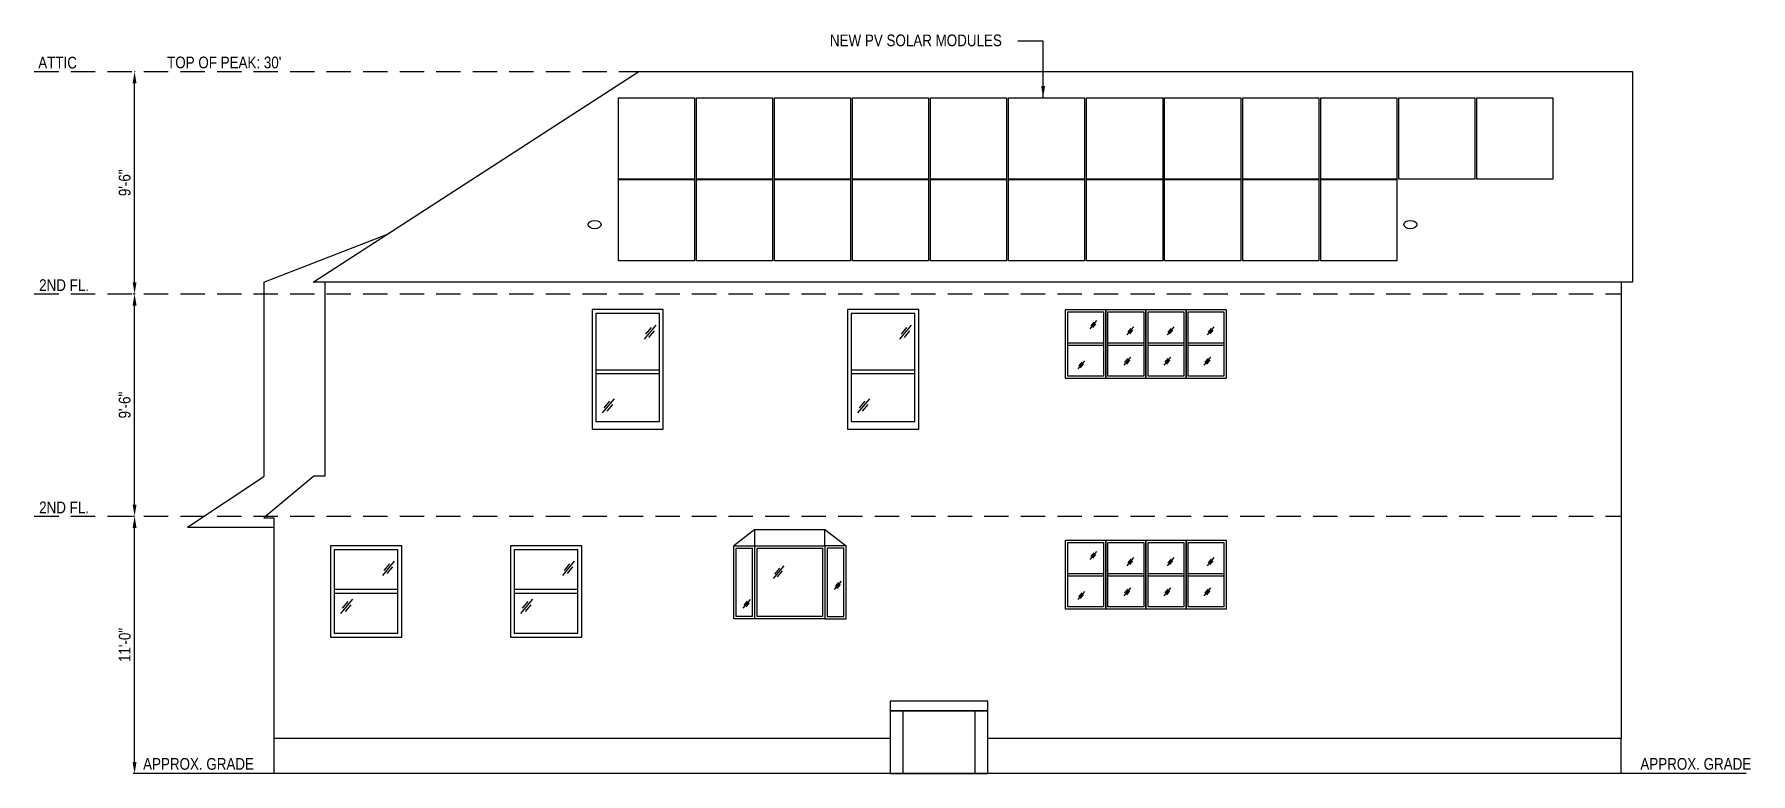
# Model space of a CAD drawing. Header units: feet. Extents: x -13431 to 20448, y 10370 to 29871.
# Drawn here: x 17316 to 18197, y 14190 to 14569 of the extents above; entities that cross this region are included whole.
import ezdxf

# ---------------------------------------------------------------- set-up
doc = ezdxf.new("R2010")
doc.units = ezdxf.units.FT
doc.header["$MEASUREMENT"] = 0
doc.linetypes.add('HIDDEN', pattern=[0.375, 0.25, -0.125])
doc.layers.add('Z - HANWAH 250 HATCH', color=9, linetype='Continuous')
doc.layers.add('Z - ROOF', color=3, linetype='Continuous')
doc.styles.add('1QUATER', font='technic_.ttf', dxfattribs={"height": 6})
doc.dimstyles.new('1QUATER', dxfattribs={"dimscale": 0, "dimtxt": 6, "dimasz": 6, "dimexe": 0, "dimexo": 1, "dimgap": 2, "dimtad": 1, "dimdec": 4, "dimzin": 3, "dimdsep": 46, "dimlunit": 4, "dimtxsty": '1QUATER', "dimcen": 6, "dimclrd": 1, "dimclre": 1, "dimclrt": 7, "dimadec": 0, "dimazin": 0, "dimtfac": 1, "dimtdec": 4, "dimtofl": 0, "dimtmove": 2, "dimatfit": 3, "dimfxl": 1, "dimfrac": 2, "dimtolj": 1, "dimtzin": 0, "dimarcsym": 1})

msp = doc.modelspace()

# ---------------------------------------------------------------- texts
at = {"color": 7, "char_height": 6, "attachment_point": 5, "style": '1QUATER'}
for s, insert in [('\\A1;NEW PV SOLAR MODULES', (17768.75489, 14565.77251, 17.91686)), ('\\A1;ATTIC', (17328.29845, 14554.37589)), ("\\A1;TOP OF PEAK: 30'", (17413.79388, 14554.44856, -164.60013)), ('\\A1;2ND FL.', (17331.62599, 14440.29751)), ('\\A1;2ND FL.', (17331.62599, 14326.29751)), ('\\A1;APPROX. GRADE', (17400.6262, 14194.75198, 1.91188)), ('\\A1;APPROX. GRADE', (18169.00037, 14194.75198, 1.91188))]:
    msp.add_mtext(s, dxfattribs=dict(at, insert=insert))

# ---------------------------------------------------------------- blocks, each defined once
blk = doc.blocks.new('*D101')
at = {"color": 1, "lineweight": -2, "transparency": 16777216}
for p, q in [((17366.8, 14321.79), (17367.8, 14321.79)), ((17367.8, 14195.79), (17367.8, 14315.79)), ((17368.11, 14189.79), (17367.8, 14189.79))]:
    blk.add_line(p, q, dxfattribs=at)
at = {"color": 1, "transparency": 16777216}
for points in [[(17366.8, 14315.79), (17368.8, 14315.79), (17367.8, 14321.79)], [(17366.8, 14195.79), (17368.8, 14195.79), (17367.8, 14189.79)]]:
    blk.add_solid(points, dxfattribs=at)
at = {"layer": 'Defpoints', "color": 0, "transparency": 16777216}
for p in [(17367.8, 14321.79), (17367.8, 14321.79), (17367.11, 14189.79, 1.91)]:
    blk.add_point(p, dxfattribs=at)
at = {"color": 7, "transparency": 16777216, "insert": (17362.75, 14255.79), "char_height": 6, "attachment_point": 5, "rotation": 90, "style": '1QUATER'}
blk.add_mtext('\\A1;11\'-0"', dxfattribs=at)
blk = doc.blocks.new('*D93')
at = {"color": 1, "lineweight": -2, "transparency": 16777216}
for p, q in [((17367.11, 14435.79), (17367.8, 14435.79)), ((17367.8, 14327.79), (17367.8, 14429.79)), ((17366.8, 14321.79), (17367.8, 14321.79))]:
    blk.add_line(p, q, dxfattribs=at)
at = {"color": 1, "transparency": 16777216}
for points in [[(17366.8, 14429.79), (17368.8, 14429.79), (17367.8, 14435.79)], [(17366.8, 14327.79), (17368.8, 14327.79), (17367.8, 14321.79)]]:
    blk.add_solid(points, dxfattribs=at)
at = {"layer": 'Defpoints', "color": 0, "transparency": 16777216}
for p in [(17367.8, 14435.79), (17368.11, 14435.79), (17367.8, 14321.79)]:
    blk.add_point(p, dxfattribs=at)
at = {"color": 7, "transparency": 16777216, "insert": (17362.73, 14378.79), "char_height": 6, "attachment_point": 5, "rotation": 90, "style": '1QUATER'}
blk.add_mtext('\\A1;9\'-6"', dxfattribs=at)
blk = doc.blocks.new('*D94')
at = {"color": 1, "lineweight": -2, "transparency": 16777216}
for p, q in [((17368.11, 14549.79), (17367.8, 14549.79)), ((17367.8, 14441.79), (17367.8, 14543.79)), ((17368.11, 14435.79), (17367.8, 14435.79))]:
    blk.add_line(p, q, dxfattribs=at)
at = {"color": 1, "transparency": 16777216}
for points in [[(17366.8, 14543.79), (17368.8, 14543.79), (17367.8, 14549.79)], [(17366.8, 14441.79), (17368.8, 14441.79), (17367.8, 14435.79)]]:
    blk.add_solid(points, dxfattribs=at)
at = {"layer": 'Defpoints', "color": 0, "transparency": 16777216}
for p in [(17367.11, 14549.79), (17367.8, 14549.79), (17367.11, 14435.79)]:
    blk.add_point(p, dxfattribs=at)
at = {"color": 7, "transparency": 16777216, "insert": (17362.73, 14492.79), "char_height": 6, "attachment_point": 5, "rotation": 90, "style": '1QUATER'}
blk.add_mtext('\\A1;9\'-6"', dxfattribs=at)

# ---------------------------------------------------------------- dimensions: what is measured, and where the dimension line sits
at = {"color": 3}
for base, p1, p2, picture, middle in [((17367.80324, 14549.79066), (17367.10677, 14435.79066), (17367.10677, 14549.79066), '*D94', (17362.73307, 14492.79066)), ((17367.80324, 14435.79066), (17367.80324, 14321.79066), (17368.10677, 14435.79066), '*D93', (17362.73307, 14378.79066)), ((17367.80324, 14321.79066), (17367.10677, 14189.79066, 1.91188), (17367.80324, 14321.79066), '*D101', (17362.75061, 14255.79066))]:
    dim = msp.add_linear_dim(base=base, p1=p1, p2=p2, angle=90, dimstyle='1QUATER', override={"dimscale": 1}, dxfattribs=at)
    dim.commit()
    dim.dimension.update_dxf_attribs({"geometry": picture, "text_midpoint": middle})

# ---------------------------------------------------------------- hatches: boundary and pattern name
at = {"layer": 'Z - ROOF', "extrusion": (0, 0.766044, 0.642788)}
h = msp.add_hatch(color=256, dxfattribs=at)
h.dxf.hatch_style = 1
h.paths.add_polyline_path([(-17607.23226, -9228.95217, 1), (-17600.5641, -9228.95217, 1)])
h = msp.add_hatch(color=256, dxfattribs=at)
h.dxf.hatch_style = 1
h.paths.add_polyline_path([(-18025.8633, -9228.95217, 1), (-18019.19514, -9228.95217, 1)])

# ---------------------------------------------------------------- linework, layer by layer
at = {"color": 1, "linetype": 'HIDDEN', "ltscale": 50}
for p, q in [((17316.35495, 14549.79066), (18136.52089, 14549.79066)), ((17316.35495, 14435.79066), (18130.62645, 14435.79066)), ((17316.35495, 14321.79066), (18130.62645, 14321.79066))]:
    msp.add_line(p, q, dxfattribs=at)
at = {"color": 1, "extrusion": (0, 0.766044, 0.642788)}
for p, q in [((17459.52089, 14441.80235, 130.60735), (17626.52089, 14549.79066, 1.91188)), ((18136.52089, 14441.80235, 130.60735), (17459.52089, 14441.80235, 130.60735))]:
    msp.add_line(p, q, dxfattribs=at)
at = {"color": 4, "extrusion": (0, 0.766044, 0.642788)}
for p, q in [((17626.52089, 14549.79066, 1.91188), (18136.52089, 14549.79066, 1.91188)), ((17434.09037, 14441.88174, -1.86575), (17497.64629, 14466.45562, 101.22671))]:
    msp.add_line(p, q, dxfattribs=at)
at = {"color": 3, "extrusion": (0, 0.766044, 0.642788)}
msp.add_line((18136.52089, 14549.79066, 1.91188), (18136.52089, 14441.80235, 130.60735), dxfattribs=at)
at = {"color": 1}
for p, q in [((18136.52089, 14549.79066, 1.91188), (18136.52089, 14441.80235, 1.91188)), ((18130.62645, 14441.80235, 3.03239), (18130.62645, 14207.79066, 3.03239)), ((17459.74773, 14342.33375, 131.78899), (17434.09037, 14320.92787, -1.86575)), ((17465.52089, 14342.33375, 130.60735), (17459.74773, 14342.33375, 131.78899)), ((17686.1014, 14315.03501, 1.91188), (17675.3014, 14306.63501, 1.91188)), ((17686.1014, 14306.63501, 1.91188), (17686.1014, 14315.03501, 1.91188)), ((17686.1014, 14315.03501, 1.91188), (17722.1014, 14315.03501, 1.91188)), ((17722.1014, 14306.63501, 1.91188), (17722.1014, 14315.03501, 1.91188)), ((17722.1014, 14315.03501, 1.91188), (17732.9014, 14306.63501, 1.91188)), ((17675.3014, 14269.24393, 1.91188), (17675.3014, 14306.63501, 1.91188)), ((17675.3014, 14306.63501, 1.91188), (17686.1014, 14306.63501, 1.91188)), ((17732.9014, 14306.63501, 1.91188), (17722.1014, 14306.63501, 1.91188)), ((17732.9014, 14269.24393, 1.91188), (17732.9014, 14306.63501, 1.91188)), ((17686.1014, 14269.24393, 1.91188), (17675.3014, 14269.24393, 1.91188)), ((17722.1014, 14269.24393, 1.91188), (17732.9014, 14269.24393, 1.91188)), ((18130.62645, 14207.79066, 3.03239), (17805.67003, 14207.79066, 1.91188)), ((18130.62645, 14189.79066, 3.03239), (18130.62645, 14207.79066, 3.03239))]:
    msp.add_line(p, q, dxfattribs=at)
at = {"color": 4}
for p, q in [((17434.09037, 14441.88174, -1.86575), (17434.09037, 14342.1445, -0.37117)), ((17846.74166, 14410.68588, 130.60735), (17865.07958, 14410.68588, 130.60735)), ((17867.32958, 14410.68588, 130.60735), (17885.66749, 14410.68588, 130.60735)), ((17887.91749, 14410.68588, 130.60735), (17906.2554, 14410.68588, 130.60735)), ((17908.5054, 14410.68588, 130.60735), (17926.84332, 14410.68588, 130.60735)), ((17846.74166, 14409.56088, 130.60735), (17865.07958, 14409.56088, 130.60735)), ((17867.32958, 14409.56088, 130.60735), (17885.66749, 14409.56088, 130.60735)), ((17887.91749, 14409.56088, 130.60735), (17906.2554, 14409.56088, 130.60735)), ((17908.5054, 14409.56088, 130.60735), (17926.84332, 14409.56088, 130.60735)), ((17637.14465, 14396.76048, 130.60735), (17604.54392, 14396.76048, 130.60735)), ((17637.14465, 14394.76048, 130.60735), (17604.54392, 14394.76048, 130.60735)), ((17768.21385, 14396.76048, 130.60735), (17735.61311, 14396.76048, 130.60735)), ((17768.21385, 14394.76048, 130.60735), (17735.61311, 14394.76048, 130.60735)), ((17395.02783, 14316.17223, 0.35549), (17434.09037, 14342.1445, -0.37117)), ((17676.5014, 14270.44393, 1.91188), (17676.5014, 14305.43501, 1.91188)), ((17676.5014, 14305.43501, 1.91188), (17684.9014, 14305.43501, 1.91188)), ((17684.9014, 14270.44393, 1.91188), (17684.9014, 14305.43501, 1.91188)), ((17723.3014, 14305.43501, 1.91188), (17723.3014, 14270.44393, 1.91188)), ((17731.7014, 14305.43501, 1.91188), (17723.3014, 14305.43501, 1.91188)), ((17731.7014, 14270.44393, 1.91188), (17731.7014, 14305.43501, 1.91188)), ((17846.74166, 14292.39138, 130.60735), (17865.07958, 14292.39138, 130.60735)), ((17846.74166, 14291.26638, 130.60735), (17865.07958, 14291.26638, 130.60735)), ((17867.32958, 14292.39138, 130.60735), (17885.66749, 14292.39138, 130.60735)), ((17867.32958, 14291.26638, 130.60735), (17885.66749, 14291.26638, 130.60735)), ((17887.91749, 14292.39138, 130.60735), (17906.2554, 14292.39138, 130.60735)), ((17887.91749, 14291.26638, 130.60735), (17906.2554, 14291.26638, 130.60735)), ((17908.5054, 14292.39138, 130.60735), (17926.84332, 14292.39138, 130.60735)), ((17908.5054, 14291.26638, 130.60735), (17926.84332, 14291.26638, 130.60735)), ((17502.86952, 14284.21284, 1.91188), (17470.26879, 14284.21284, 1.91188)), ((17502.86952, 14282.21284, 1.91188), (17470.26879, 14282.21284, 1.91188)), ((17595.27623, 14284.21284, 1.91188), (17562.67549, 14284.21284, 1.91188)), ((17595.27623, 14282.21284, 1.91188), (17562.67549, 14282.21284, 1.91188)), ((17684.9014, 14270.44393, 1.91188), (17676.5014, 14270.44393, 1.91188)), ((17723.3014, 14270.44393, 1.91188), (17731.7014, 14270.44393, 1.91188))]:
    msp.add_line(p, q, dxfattribs=at)
at = {"color": 9}
for p, q in [((17635.31956, 14419.84714, 130.60735), (17629.23441, 14412.52042, 130.60735)), ((17766.38876, 14419.84714, 130.60735), (17760.3036, 14412.52042, 130.60735)), ((17861.44674, 14422.0847, 130.60735), (17858.02384, 14417.96342, 130.60735)), ((17860.09374, 14421.34736, 130.60735), (17858.49471, 14419.42209, 130.60735)), ((17860.95473, 14420.44618, 130.60735), (17859.35571, 14418.5209, 130.60735)), ((17880.46433, 14418.85915, 130.60735), (17877.04143, 14414.73787, 130.60735)), ((17901.05224, 14418.85915, 130.60735), (17897.62934, 14414.73787, 130.60735)), ((17921.64016, 14418.85915, 130.60735), (17918.21726, 14414.73787, 130.60735)), ((17632.91423, 14418.53632, 130.60735), (17630.07152, 14415.11361, 130.60735)), ((17634.44488, 14416.93421, 130.60735), (17631.60218, 14413.5115, 130.60735)), ((17763.98343, 14418.53632, 130.60735), (17761.14072, 14415.11361, 130.60735)), ((17765.51408, 14416.93421, 130.60735), (17762.67137, 14413.5115, 130.60735)), ((17879.11133, 14418.12182, 130.60735), (17877.51231, 14416.19654, 130.60735)), ((17879.97232, 14417.22063, 130.60735), (17878.3733, 14415.29536, 130.60735)), ((17899.69924, 14418.12182, 130.60735), (17898.10022, 14416.19654, 130.60735)), ((17900.56024, 14417.22063, 130.60735), (17898.96121, 14415.29536, 130.60735)), ((17920.28716, 14418.12182, 130.60735), (17918.68813, 14416.19654, 130.60735)), ((17921.14815, 14417.22063, 130.60735), (17919.54913, 14415.29536, 130.60735)), ((17855.22279, 14401.46427, 130.60735), (17851.79989, 14397.34299, 130.60735)), ((17878.85073, 14403.42264, 130.60735), (17875.42783, 14399.30136, 130.60735)), ((17877.49773, 14402.6853, 130.60735), (17875.8987, 14400.76003, 130.60735)), ((17878.35872, 14401.78412, 130.60735), (17876.7597, 14399.85884, 130.60735)), ((17899.43864, 14403.42264, 130.60735), (17896.01574, 14399.30136, 130.60735)), ((17898.08564, 14402.6853, 130.60735), (17896.48662, 14400.76003, 130.60735)), ((17898.94664, 14401.78412, 130.60735), (17897.34761, 14399.85884, 130.60735)), ((17920.02656, 14403.42264, 130.60735), (17916.60366, 14399.30136, 130.60735)), ((17918.67356, 14402.6853, 130.60735), (17917.07453, 14400.76003, 130.60735)), ((17919.53455, 14401.78412, 130.60735), (17917.93553, 14399.85884, 130.60735)), ((17853.86979, 14400.72694, 130.60735), (17852.27077, 14398.80166, 130.60735)), ((17854.73078, 14399.82575, 130.60735), (17853.13176, 14397.90048, 130.60735)), ((17613.87294, 14382.06076, 130.60735), (17607.78778, 14374.73404, 130.60735)), ((17611.4676, 14380.74994, 130.60735), (17608.6249, 14377.32723, 130.60735)), ((17612.99826, 14379.14783, 130.60735), (17610.15555, 14375.72512, 130.60735)), ((17744.94214, 14382.06076, 130.60735), (17738.85698, 14374.73404, 130.60735)), ((17742.5368, 14380.74994, 130.60735), (17739.69409, 14377.32723, 130.60735)), ((17744.06746, 14379.14783, 130.60735), (17741.22475, 14375.72512, 130.60735)), ((17501.04443, 14298.6798, 1.91188), (17494.95928, 14291.35308, 1.91188)), ((17498.6391, 14297.36898, 1.91188), (17495.79639, 14293.94627, 1.91188)), ((17500.16975, 14295.76688, 1.91188), (17497.32705, 14292.34417, 1.91188)), ((17593.45114, 14298.6798, 1.91188), (17587.36598, 14291.35308, 1.91188)), ((17591.0458, 14297.36898, 1.91188), (17588.2031, 14293.94627, 1.91188)), ((17592.57646, 14295.76688, 1.91188), (17589.73375, 14292.34417, 1.91188)), ((17700.93397, 14296.35185, 1.91188), (17695.49576, 14289.80407, 1.91188)), ((17861.44674, 14303.7902, 130.60735), (17858.02384, 14299.66892, 130.60735)), ((17860.09374, 14303.05286, 130.60735), (17858.49471, 14301.12759, 130.60735)), ((17860.95473, 14302.15168, 130.60735), (17859.35571, 14300.2264, 130.60735)), ((17880.46433, 14300.56465, 130.60735), (17877.04143, 14296.44337, 130.60735)), ((17879.11133, 14299.82732, 130.60735), (17877.51231, 14297.90204, 130.60735)), ((17879.97232, 14298.92613, 130.60735), (17878.3733, 14297.00086, 130.60735)), ((17901.05224, 14300.56465, 130.60735), (17897.62934, 14296.44337, 130.60735)), ((17899.69924, 14299.82732, 130.60735), (17898.10022, 14297.90204, 130.60735)), ((17900.56024, 14298.92613, 130.60735), (17898.96121, 14297.00086, 130.60735)), ((17921.64016, 14300.56465, 130.60735), (17918.21726, 14296.44337, 130.60735)), ((17920.28716, 14299.82732, 130.60735), (17918.68813, 14297.90204, 130.60735)), ((17921.14815, 14298.92613, 130.60735), (17919.54913, 14297.00086, 130.60735)), ((17698.78436, 14295.18039, 1.91188), (17696.24388, 14292.12156, 1.91188)), ((17700.15229, 14293.74861, 1.91188), (17697.6118, 14290.68978, 1.91188)), ((17730.49705, 14288.57204, 1.91188), (17726.84596, 14284.17601, 1.91188)), ((17729.05385, 14287.78555, 1.91188), (17727.34822, 14285.73192, 1.91188)), ((17729.97224, 14286.82428, 1.91188), (17728.26662, 14284.77066, 1.91188)), ((17479.59781, 14279.29812, 1.91188), (17473.51265, 14271.9714, 1.91188)), ((17477.19247, 14277.9873, 1.91188), (17474.34977, 14274.56459, 1.91188)), ((17572.00451, 14279.29812, 1.91188), (17565.91936, 14271.9714, 1.91188)), ((17569.59918, 14277.9873, 1.91188), (17566.75647, 14274.56459, 1.91188)), ((17683.65611, 14279.11046, 1.91188), (17680.00502, 14274.71443, 1.91188)), ((17682.21291, 14278.32397, 1.91188), (17680.50729, 14276.27034, 1.91188)), ((17855.22279, 14283.16977, 130.60735), (17851.79989, 14279.04849, 130.60735)), ((17853.86979, 14282.43243, 130.60735), (17852.27077, 14280.50716, 130.60735)), ((17854.73078, 14281.53125, 130.60735), (17853.13176, 14279.60597, 130.60735)), ((17878.85073, 14285.12814, 130.60735), (17875.42783, 14281.00686, 130.60735)), ((17877.49773, 14284.3908, 130.60735), (17875.8987, 14282.46553, 130.60735)), ((17878.35872, 14283.48962, 130.60735), (17876.7597, 14281.56434, 130.60735)), ((17899.43864, 14285.12814, 130.60735), (17896.01574, 14281.00686, 130.60735)), ((17898.08564, 14284.3908, 130.60735), (17896.48662, 14282.46553, 130.60735)), ((17898.94664, 14283.48962, 130.60735), (17897.34761, 14281.56434, 130.60735)), ((17920.02656, 14285.12814, 130.60735), (17916.60366, 14281.00686, 130.60735)), ((17918.67356, 14284.3908, 130.60735), (17917.07453, 14282.46553, 130.60735)), ((17919.53455, 14283.48962, 130.60735), (17917.93553, 14281.56434, 130.60735)), ((17478.72313, 14276.38519, 1.91188), (17475.88042, 14272.96248, 1.91188)), ((17571.12984, 14276.38519, 1.91188), (17568.28713, 14272.96248, 1.91188)), ((17683.1313, 14277.3627, 1.91188), (17681.42568, 14275.30908, 1.91188))]:
    msp.add_line(p, q, dxfattribs=at)
at = {"color": 1, "flags": 128}
for points, elevation in [([(17465.52089, 14441.80235), (17465.52089, 14342.33212)], 130.60735), ([(17434.09037, 14320.92787), (17439.18065, 14320.92787)], -1.86575), ([(17439.18065, 14320.92787), (17439.18065, 14189.79066)], 1.31057), ([(17755.52337, 14207.79066), (17439.18065, 14207.79066)], 1.91188)]:
    msp.add_lwpolyline(points, dxfattribs=dict(at, elevation=elevation))
at = {"color": 1}
for points, elevation in [([(17602.54392, 14366.51474), (17639.14465, 14366.51474), (17639.14465, 14427.80235), (17602.54392, 14427.80235)], 130.60735), ([(17733.61311, 14366.51474), (17770.21385, 14366.51474), (17770.21385, 14427.80235), (17733.61311, 14427.80235)], 130.60735), ([(17866.20458, 14392.44442), (17845.61666, 14392.44442), (17845.61666, 14427.80235), (17866.20458, 14427.80235)], 130.60735), ([(17886.79249, 14392.44442), (17866.20458, 14392.44442), (17866.20458, 14427.80235), (17886.79249, 14427.80235)], 130.60735), ([(17907.3804, 14392.44442), (17886.79249, 14392.44442), (17886.79249, 14427.80235), (17907.3804, 14427.80235)], 130.60735), ([(17927.96832, 14392.44442), (17907.3804, 14392.44442), (17907.3804, 14427.80235), (17927.96832, 14427.80235)], 130.60735), ([(17468.26879, 14259.79066), (17504.86952, 14259.79066), (17504.86952, 14306.63501), (17468.26879, 14306.63501)], 1.91188), ([(17560.67549, 14259.79066), (17597.27623, 14259.79066), (17597.27623, 14306.63501), (17560.67549, 14306.63501)], 1.91188), ([(17686.1014, 14306.63501), (17722.1014, 14306.63501), (17722.1014, 14269.24393), (17686.1014, 14269.24393)], 1.91188), ([(17866.20458, 14274.14992), (17845.61666, 14274.14992), (17845.61666, 14309.50784), (17866.20458, 14309.50784)], 130.60735), ([(17886.79249, 14274.14992), (17866.20458, 14274.14992), (17866.20458, 14309.50784), (17886.79249, 14309.50784)], 130.60735), ([(17907.3804, 14274.14992), (17886.79249, 14274.14992), (17886.79249, 14309.50784), (17907.3804, 14309.50784)], 130.60735), ([(17927.96832, 14274.14992), (17907.3804, 14274.14992), (17907.3804, 14309.50784), (17927.96832, 14309.50784)], 130.60735)]:
    msp.add_lwpolyline(points, close=True, dxfattribs=dict(at, elevation=elevation))
at = {"color": 4}
for points, elevation in [([(17604.54392, 14370.41066), (17637.14465, 14370.41066), (17637.14465, 14425.80235), (17604.54392, 14425.80235)], 130.60735), ([(17735.61311, 14370.41066), (17768.21385, 14370.41066), (17768.21385, 14425.80235), (17735.61311, 14425.80235)], 130.60735), ([(17865.07958, 14393.56942), (17846.74166, 14393.56942), (17846.74166, 14426.67735), (17865.07958, 14426.67735)], 130.60735), ([(17885.66749, 14393.56942), (17867.32958, 14393.56942), (17867.32958, 14426.67735), (17885.66749, 14426.67735)], 130.60735), ([(17906.2554, 14393.56942), (17887.91749, 14393.56942), (17887.91749, 14426.67735), (17906.2554, 14426.67735)], 130.60735), ([(17926.84332, 14393.56942), (17908.5054, 14393.56942), (17908.5054, 14426.67735), (17926.84332, 14426.67735)], 130.60735), ([(17470.26879, 14261.79066), (17502.86952, 14261.79066), (17502.86952, 14304.63501), (17470.26879, 14304.63501)], 1.91188), ([(17562.67549, 14261.79066), (17595.27623, 14261.79066), (17595.27623, 14304.63501), (17562.67549, 14304.63501)], 1.91188), ([(17687.3014, 14305.43501), (17720.9014, 14305.43501), (17720.9014, 14270.44393), (17687.3014, 14270.44393)], 1.91188), ([(17865.07958, 14275.27492), (17846.74166, 14275.27492), (17846.74166, 14308.38284), (17865.07958, 14308.38284)], 130.60735), ([(17885.66749, 14275.27492), (17867.32958, 14275.27492), (17867.32958, 14308.38284), (17885.66749, 14308.38284)], 130.60735), ([(17906.2554, 14275.27492), (17887.91749, 14275.27492), (17887.91749, 14308.38284), (17906.2554, 14308.38284)], 130.60735), ([(17926.84332, 14275.27492), (17908.5054, 14275.27492), (17908.5054, 14308.38284), (17926.84332, 14308.38284)], 130.60735)]:
    msp.add_lwpolyline(points, close=True, dxfattribs=dict(at, elevation=elevation))
at = {"color": 4, "elevation": 0.35549, "flags": 128}
msp.add_lwpolyline([(17395.02783, 14316.17223), (17439.18065, 14316.17223)], dxfattribs=at)
at = {"color": 3, "elevation": 1.91188}
for points in [[(17755.52337, 14222.03216), (17805.67003, 14222.03216), (17805.67003, 14227.01188), (17755.52337, 14227.01188)], [(17755.52337, 14189.79066), (17805.67003, 14189.79066), (17805.67003, 14222.03216), (17755.52337, 14222.03216)], [(17799.13337, 14222.03216), (17762.06003, 14222.03216), (17762.06003, 14189.79066), (17799.13337, 14189.79066)]]:
    msp.add_lwpolyline(points, close=True, dxfattribs=at)
at = {"color": 5, "elevation": 1.91188, "flags": 128}
msp.add_lwpolyline([(18194.8051, 14189.79066), (17367.10677, 14189.79066)], dxfattribs=at)
at = {"color": 7, "extrusion": (0, 0.766044, 0.642788)}
for centre in [(-17603.89818, -9228.95217, 11147.01522), (-18022.52922, -9228.95217, 11147.01522)]:
    msp.add_circle(centre, 3.33408, dxfattribs=at)
at = {"layer": 'Z - HANWAH 250 HATCH', "color": 10, "linetype": 'Continuous', "extrusion": (0, 0.766044, 0.642788), "elevation": 11147.01522, "flags": 128}
for points in [[(-17655.11513, -9265.11757), (-17616.06513, -9265.11757), (-17616.06513, -9330.06757), (-17655.11513, -9330.06757)], [(-17695.16513, -9265.11757), (-17656.11513, -9265.11757), (-17656.11513, -9330.06757), (-17695.16513, -9330.06757)], [(-17735.21513, -9265.11757), (-17696.16513, -9265.11757), (-17696.16513, -9330.06757), (-17735.21513, -9330.06757)], [(-17775.26513, -9265.11757), (-17736.21513, -9265.11757), (-17736.21513, -9330.06757), (-17775.26513, -9330.06757)], [(-17815.31513, -9265.11757), (-17776.26513, -9265.11757), (-17776.26513, -9330.06757), (-17815.31513, -9330.06757)], [(-17855.36513, -9265.11757), (-17816.31513, -9265.11757), (-17816.31513, -9330.06757), (-17855.36513, -9330.06757)], [(-17895.41513, -9265.11757), (-17856.36513, -9265.11757), (-17856.36513, -9330.06757), (-17895.41513, -9330.06757)], [(-17935.46513, -9265.11757), (-17896.41513, -9265.11757), (-17896.41513, -9330.06757), (-17935.46513, -9330.06757)], [(-17975.51513, -9265.11757), (-17936.46513, -9265.11757), (-17936.46513, -9330.06757), (-17975.51513, -9330.06757)], [(-18015.56513, -9265.11757), (-17976.51513, -9265.11757), (-17976.51513, -9330.06757), (-18015.56513, -9330.06757)], [(-18055.61513, -9265.11757), (-18016.56513, -9265.11757), (-18016.56513, -9330.06757), (-18055.61513, -9330.06757)], [(-18095.66513, -9265.11757), (-18056.61513, -9265.11757), (-18056.61513, -9330.06757), (-18095.66513, -9330.06757)], [(-17655.11513, -9199.91757), (-17616.06513, -9199.91757), (-17616.06513, -9264.86757), (-17655.11513, -9264.86757)], [(-17695.16513, -9199.91757), (-17656.11513, -9199.91757), (-17656.11513, -9264.86757), (-17695.16513, -9264.86757)], [(-17735.21513, -9199.91757), (-17696.16513, -9199.91757), (-17696.16513, -9264.86757), (-17735.21513, -9264.86757)], [(-17775.26513, -9199.91757), (-17736.21513, -9199.91757), (-17736.21513, -9264.86757), (-17775.26513, -9264.86757)], [(-17815.31513, -9199.91757), (-17776.26513, -9199.91757), (-17776.26513, -9264.86757), (-17815.31513, -9264.86757)], [(-17855.36513, -9199.91757), (-17816.31513, -9199.91757), (-17816.31513, -9264.86757), (-17855.36513, -9264.86757)], [(-17895.41513, -9199.91757), (-17856.36513, -9199.91757), (-17856.36513, -9264.86757), (-17895.41513, -9264.86757)], [(-17935.46513, -9199.91757), (-17896.41513, -9199.91757), (-17896.41513, -9264.86757), (-17935.46513, -9264.86757)], [(-17975.51513, -9199.91757), (-17936.46513, -9199.91757), (-17936.46513, -9264.86757), (-17975.51513, -9264.86757)], [(-18015.56513, -9199.91757), (-17976.51513, -9199.91757), (-17976.51513, -9264.86757), (-18015.56513, -9264.86757)]]:
    msp.add_lwpolyline(points, close=True, dxfattribs=at)

msp.set_redraw_order([(e.dxf.handle, doc.entitydb.next_handle()) for e in msp.query("TEXT MTEXT ATTDEF DIMENSION ARC_DIMENSION")])  # texts and dimensions are drawn at this point

# ---------------------------------------------------------------- leaders
msp.add_leader([(17834.05391, 14536.36091, 17.91686), (17834.05391, 14565.46136, 17.91686), (17821.08126, 14565.46136, 17.91686)], dimstyle='1QUATER', override={"dimscale": 1, "dimtad": 0})

doc.saveas('drawing.dxf')
